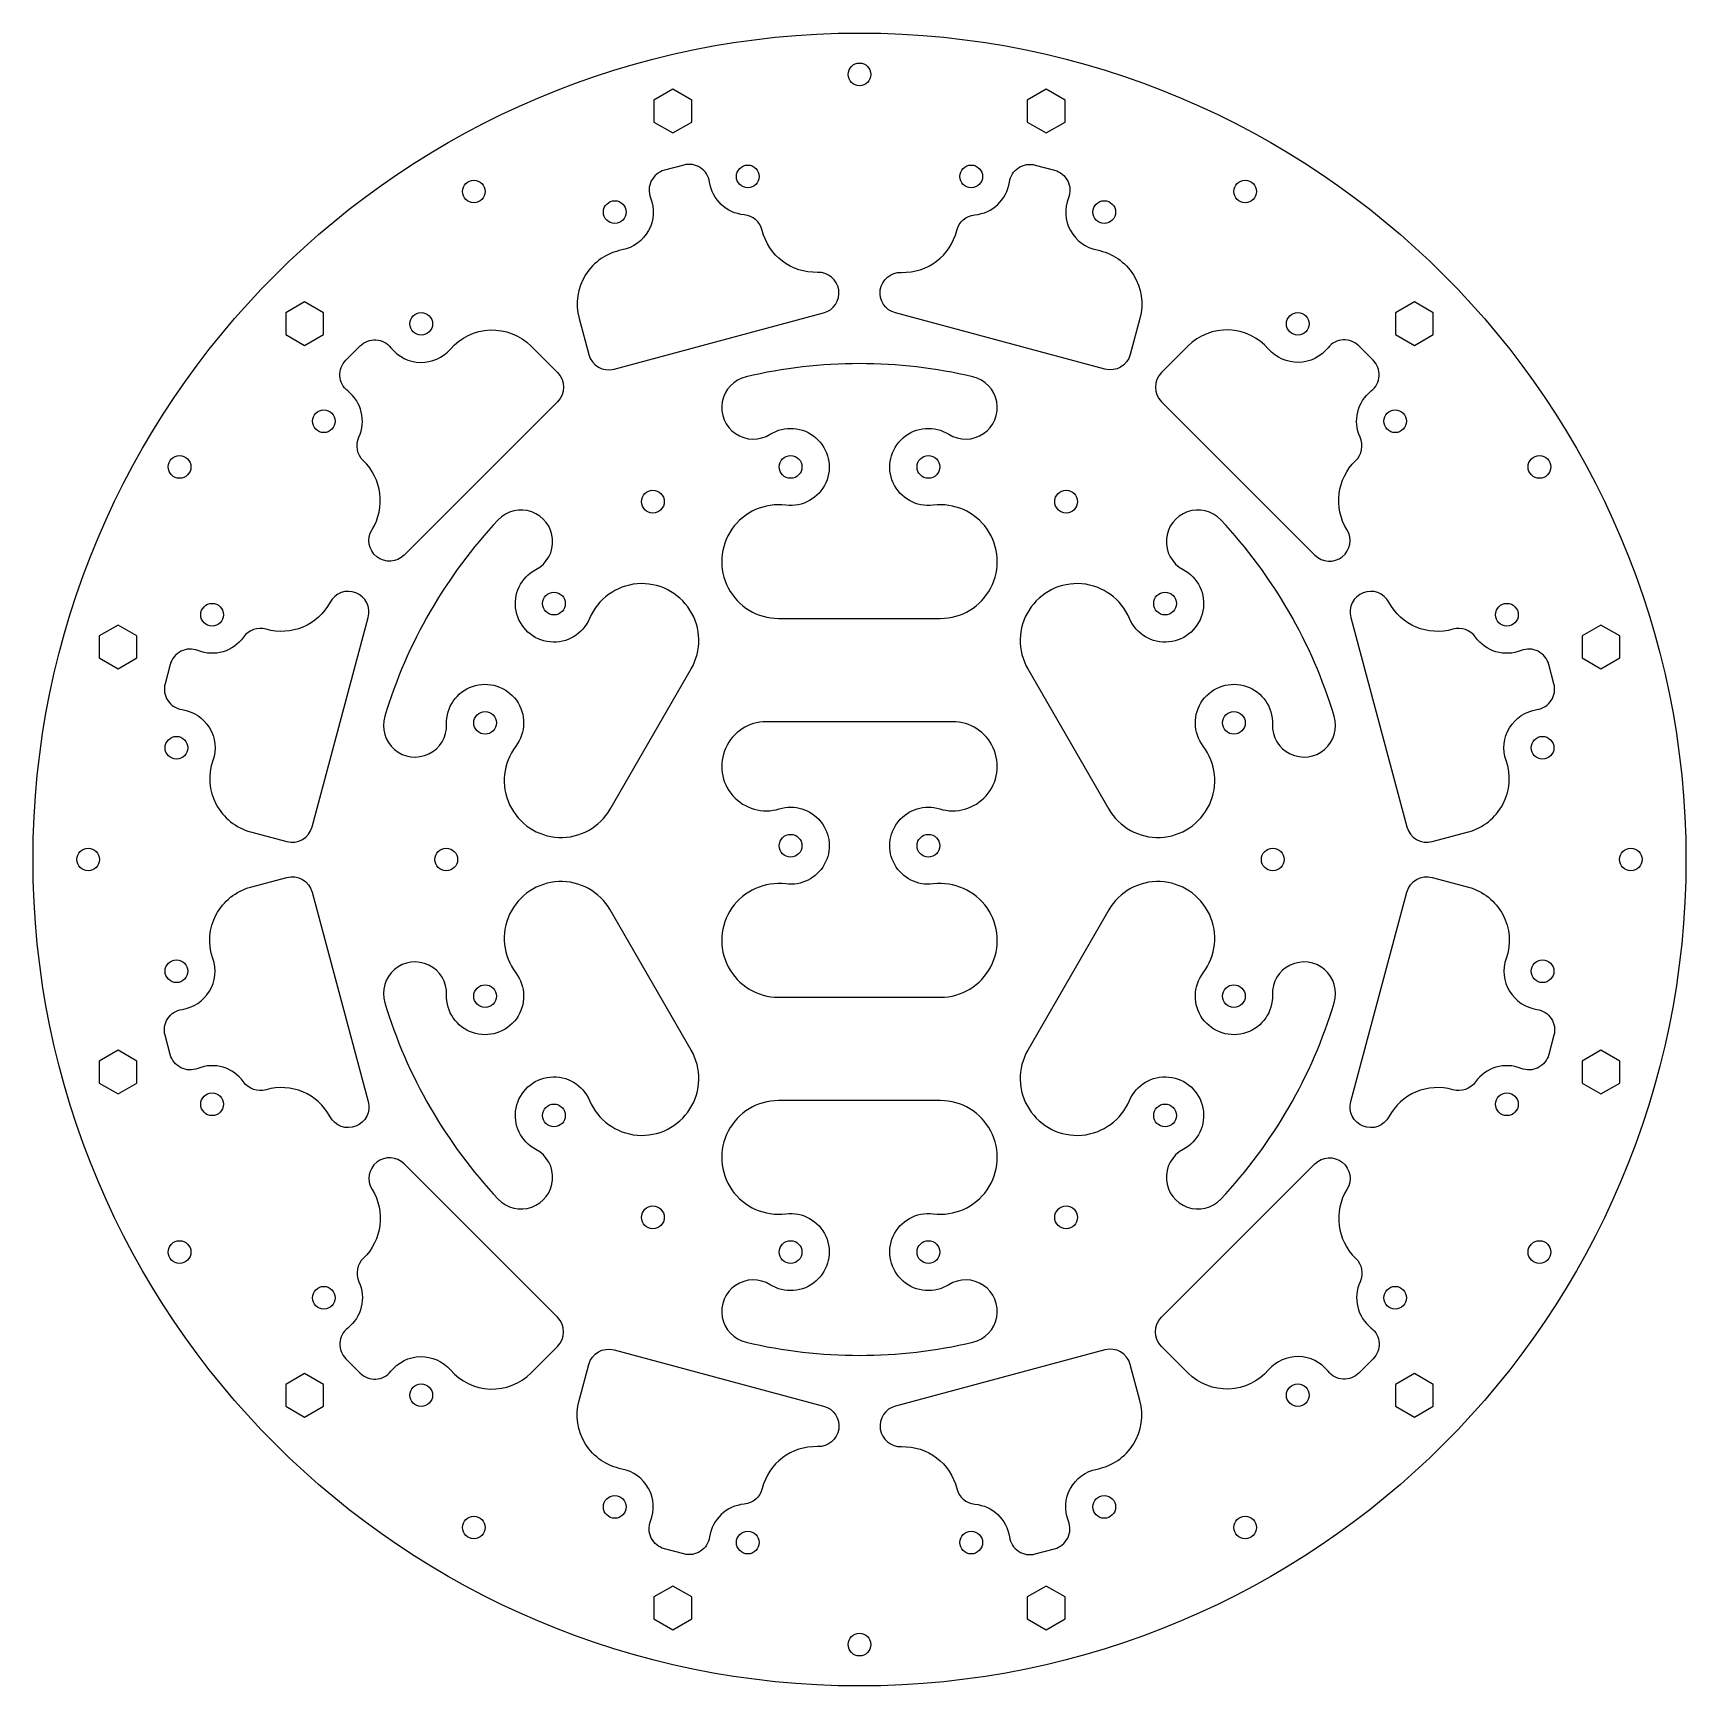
# Model space of a CAD drawing. Extents: x 238 to 873, y -413 to 222.
import ezdxf

# ---------------------------------------------------------------- set-up
doc = ezdxf.new("R2010")
doc.units = 0
doc.layers.get('0').update_dxf_attribs({"linetype": 'CONTINUOUS'})

msp = doc.modelspace()

# ---------------------------------------------------------------- linework, layer by layer
at = {"color": 7}
for p, q in [((483.935352, 200.027563), (476.65931, 195.825979)), ((491.211394, 195.825979), (483.935352, 200.027563)), ((627.314648, 200.027563), (620.038606, 195.825979)), ((634.59069, 195.825979), (627.314648, 200.027563)), ((476.65931, 195.825979), (476.65931, 187.422813)), ((491.211394, 187.422813), (491.211394, 195.825979)), ((620.038606, 195.825979), (620.038606, 187.422813)), ((634.59069, 187.422813), (634.59069, 195.825979)), ((476.65931, 187.422813), (483.935352, 183.223875)), ((483.935352, 183.223875), (491.211394, 187.422813)), ((620.038606, 187.422813), (627.314648, 183.223875)), ((627.314648, 183.223875), (634.59069, 187.422813)), ((488.13376, 170.883708), (480.679654, 168.886104)), ((623.11624, 170.883708), (630.570346, 168.886104)), ((342.460527, 118.345925), (335.184485, 114.145135)), ((349.736569, 114.145135), (342.460527, 118.345925)), ((768.789473, 118.345925), (761.513431, 114.145135)), ((776.065515, 114.145135), (768.789473, 118.345925)), ((335.184485, 114.145135), (335.184485, 105.743292)), ((349.736569, 105.743292), (349.736569, 114.145135)), ((447.875819, 111.987458), (451.599035, 98.0926)), ((461.320356, 92.479994), (541.824228, 114.050944)), ((649.929644, 92.479994), (569.425772, 114.050944)), ((663.374181, 111.987458), (659.650965, 98.0926)), ((761.513431, 114.145135), (761.513431, 105.743292)), ((776.065515, 105.743292), (776.065515, 114.145135)), ((335.184485, 105.743292), (342.460527, 101.542502)), ((342.460527, 101.542502), (349.736569, 105.743292)), ((761.513431, 105.743292), (768.789473, 101.542502)), ((768.789473, 101.542502), (776.065515, 105.743292)), ((358.324415, 95.937569), (363.781181, 101.394335)), ((429.458438, 101.354119), (439.630079, 91.182477)), ((681.791562, 101.354119), (671.619921, 91.182477)), ((752.925585, 95.937569), (747.468819, 101.394335)), ((512.067969, 89.547352), (512.067969, 89.547352)), ((599.182031, 89.547352), (599.182031, 89.547352)), ((439.630079, 79.957), (380.697052, 21.024238)), ((671.619921, 79.957), (730.552948, 21.024238)), ((521.291608, 67.45676), (521.291608, 67.45676)), ((527.300825, 40.207588), (527.300825, 40.207588)), ((583.949175, 40.207588), (583.949175, 40.207588)), ((416.796008, 34.542065), (416.796008, 34.542065)), ((694.453992, 34.542065), (694.453992, 34.542065)), ((431.315283, 15.508998), (431.315283, 15.508998)), ((679.934717, 15.508998), (679.934717, 15.508998)), ((270.771938, -5.824092), (263.495896, -10.024881)), ((278.047979, -10.024881), (270.771938, -5.824092)), ((345.325435, -83.383336), (366.896385, -2.879544)), ((451.909127, -3.31981), (451.909127, -3.31981)), ((524.550217, -3.302083), (524.550217, -3.302083)), ((524.550217, -3.302083), (586.699783, -3.302083)), ((586.699783, -3.302083), (586.699783, -3.302083)), ((659.340873, -3.31981), (659.340873, -3.31981)), ((744.353615, -2.879544), (765.924565, -83.383336)), ((840.478063, -5.824092), (833.202021, -10.024881)), ((847.754104, -10.024881), (840.478063, -5.824092)), ((263.495896, -10.024881), (263.495896, -18.42646)), ((278.047979, -18.42646), (278.047979, -10.024881)), ((833.202021, -10.024881), (833.202021, -18.42646)), ((847.754104, -18.42646), (847.754104, -10.024881)), ((263.495896, -18.42646), (270.771938, -22.62725)), ((270.771938, -22.62725), (278.047979, -18.42646)), ((833.202021, -18.42646), (840.478063, -22.62725)), ((840.478063, -22.62725), (847.754104, -18.42646)), ((290.832646, -20.960904), (288.835042, -28.41501)), ((459.890019, -76.515837), (490.964802, -22.692602)), ((490.964802, -22.692602), (490.964802, -22.692602)), ((620.285198, -22.692602), (620.285198, -22.692602)), ((620.285198, -22.692602), (651.359981, -76.515837)), ((822.414958, -28.41501), (820.417354, -20.960904)), ((373.238977, -40.900962), (373.238977, -40.900962)), ((396.981627, -43.958487), (396.981627, -43.958487)), ((591.436883, -42.989583), (519.813117, -42.989583)), ((519.813117, -42.989583), (519.813117, -42.989583)), ((591.436883, -42.989583), (591.436883, -42.989583)), ((738.011023, -40.900962), (738.011023, -40.900962)), ((687.665048, -52.378852), (687.665048, -52.378852)), ((459.890019, -76.515837), (459.890019, -76.515837)), ((524.825119, -76.448262), (524.825119, -76.448262)), ((651.359981, -76.515837), (651.359981, -76.515837)), ((321.709256, -85.27291), (335.60385, -88.995995)), ((775.64615, -88.995995), (789.540744, -85.27291)), ((321.709256, -106.53959), (335.60385, -102.816505)), ((527.300825, -105.313299), (527.300825, -105.313299)), ((583.949175, -105.313299), (583.949175, -105.313299)), ((775.64615, -102.816505), (789.540744, -106.53959)), ((345.325435, -108.429164), (366.896385, -188.932956)), ((744.353615, -188.932956), (765.924565, -108.429164)), ((490.964802, -169.119898), (459.890019, -115.296663)), ((459.890019, -115.296663), (459.890019, -115.296663)), ((651.359981, -115.296663), (620.285198, -169.119898)), ((651.359981, -115.296663), (651.359981, -115.296663)), ((423.584952, -139.433648), (423.584952, -139.433648)), ((687.665048, -139.433648), (687.665048, -139.433648)), ((373.238977, -150.911537), (373.238977, -150.911537)), ((396.981627, -147.854012), (396.981627, -147.854012)), ((524.550217, -148.822917), (524.550217, -148.822917)), ((524.550217, -148.822917), (586.699783, -148.822917)), ((586.699783, -148.822917), (586.699783, -148.822917)), ((714.268373, -147.854012), (714.268373, -147.854012)), ((738.011023, -150.911537), (738.011023, -150.911537)), ((290.832646, -170.851596), (288.835042, -163.39749)), ((822.414958, -163.39749), (820.417354, -170.851596)), ((270.771938, -169.18525), (263.495896, -173.38604)), ((278.047979, -173.38604), (270.771938, -169.18525)), ((490.964802, -169.119898), (490.964802, -169.119898)), ((620.285198, -169.119898), (620.285198, -169.119898)), ((840.478063, -169.18525), (833.202021, -173.38604)), ((847.754104, -173.38604), (840.478063, -169.18525)), ((263.495896, -173.38604), (263.495896, -181.787619)), ((278.047979, -181.787619), (278.047979, -173.38604)), ((833.202021, -173.38604), (833.202021, -181.787619)), ((847.754104, -181.787619), (847.754104, -173.38604)), ((263.495896, -181.787619), (270.771938, -185.988408)), ((270.771938, -185.988408), (278.047979, -181.787619)), ((833.202021, -181.787619), (840.478063, -185.988408)), ((840.478063, -185.988408), (847.754104, -181.787619)), ((586.699783, -188.510417), (524.550217, -188.510417)), ((524.550217, -188.510417), (524.550217, -188.510417)), ((586.699783, -188.510417), (586.699783, -188.510417)), ((659.340873, -188.49269), (659.340873, -188.49269)), ((431.315283, -207.321498), (431.315283, -207.321498)), ((439.630079, -271.7695), (380.697052, -212.836737)), ((671.619921, -271.7695), (730.552948, -212.836737)), ((416.796008, -226.354565), (416.796008, -226.354565)), ((694.453992, -226.354565), (694.453992, -226.354565)), ((527.300825, -232.020087), (527.300825, -232.020087)), ((583.949175, -232.020087), (583.949175, -232.020087)), ((589.958392, -259.26926), (589.958392, -259.26926)), ((429.458438, -293.166619), (439.630079, -282.994977)), ((461.320356, -284.292494), (541.824228, -305.863444)), ((512.067969, -281.359852), (512.067969, -281.359852)), ((649.929644, -284.292494), (569.425772, -305.863444)), ((599.182031, -281.359852), (599.182031, -281.359852)), ((681.791562, -293.166619), (671.619921, -282.994977)), ((358.324415, -287.750069), (363.781181, -293.206835)), ((447.875819, -303.799958), (451.599035, -289.9051)), ((663.374181, -303.799958), (659.650965, -289.9051)), ((752.925585, -287.750069), (747.468819, -293.206835)), ((342.460527, -293.355002), (335.184485, -297.555792)), ((335.184485, -297.555792), (335.184485, -305.957635)), ((349.736569, -297.555792), (342.460527, -293.355002)), ((349.736569, -305.957635), (349.736569, -297.555792)), ((768.789473, -293.355002), (761.513431, -297.555792)), ((761.513431, -297.555792), (761.513431, -305.957635)), ((776.065515, -297.555792), (768.789473, -293.355002)), ((776.065515, -305.957635), (776.065515, -297.555792)), ((335.184485, -305.957635), (342.460527, -310.158425)), ((342.460527, -310.158425), (349.736569, -305.957635)), ((761.513431, -305.957635), (768.789473, -310.158425)), ((768.789473, -310.158425), (776.065515, -305.957635)), ((488.13376, -362.696208), (480.679654, -360.698604)), ((623.11624, -362.696208), (630.570346, -360.698604)), ((483.935352, -375.036375), (476.65931, -379.235312)), ((476.65931, -379.235312), (476.65931, -387.638479)), ((491.211394, -379.235312), (483.935352, -375.036375)), ((491.211394, -387.638479), (491.211394, -379.235312)), ((627.314648, -375.036375), (620.038606, -379.235312)), ((620.038606, -379.235312), (620.038606, -387.638479)), ((634.59069, -379.235312), (627.314648, -375.036375)), ((634.59069, -387.638479), (634.59069, -379.235312)), ((476.65931, -387.638479), (483.935352, -391.840062)), ((483.935352, -391.840062), (491.211394, -387.638479)), ((620.038606, -387.638479), (627.314648, -391.840062)), ((627.314648, -391.840062), (634.59069, -387.638479))]:
    msp.add_line(p, q, dxfattribs=at)
for points in [[(238.125, -95.90625), (238.125, 79.444238), (380.274513, 221.59375), (555.625, 221.59375)], [(555.625, 221.59375), (730.975488, 221.59375), (873.125, 79.444238), (873.125, -95.90625)], [(551.259375, 205.71875), (551.259375, 208.129104), (553.213931, 210.084375), (555.625, 210.084375)], [(555.625, 210.084375), (558.036069, 210.084375), (559.990625, 208.129104), (559.990625, 205.71875)], [(555.625, 201.353125), (553.213931, 201.353125), (551.259375, 203.308396), (551.259375, 205.71875)], [(559.990625, 205.71875), (559.990625, 203.308396), (558.036069, 201.353125), (555.625, 201.353125)], [(494.550435, 169.846542), (492.657342, 171.092729), (490.322394, 171.468438), (488.13376, 170.883708)], [(616.699565, 169.846542), (618.592658, 171.092729), (620.927606, 171.468438), (623.11624, 170.883708)], [(480.679654, 168.886104), (478.490756, 168.299258), (476.657194, 166.805421), (475.6404, 164.7803)], [(498.041877, 164.364904), (497.714058, 166.606983), (496.443529, 168.601942), (494.550435, 169.846542)], [(508.337079, 166.509617), (508.337079, 168.9205), (510.291556, 170.875771), (512.702704, 170.875771)], [(512.702704, 162.143992), (510.291556, 162.143992), (508.337079, 164.098469), (508.337079, 166.509617)], [(512.702704, 170.875771), (515.113587, 170.875771), (517.068329, 168.9205), (517.068329, 166.509617)], [(517.068329, 166.509617), (517.068329, 164.098469), (515.113587, 162.143992), (512.702704, 162.143992)], [(594.181671, 166.509617), (594.181671, 168.9205), (596.136413, 170.875771), (598.547296, 170.875771)], [(598.547296, 162.143992), (596.136413, 162.143992), (594.181671, 164.098469), (594.181671, 166.509617)], [(598.547296, 170.875771), (600.958444, 170.875771), (602.912921, 168.9205), (602.912921, 166.509617)], [(602.912921, 166.509617), (602.912921, 164.098469), (600.958444, 162.143992), (598.547296, 162.143992)], [(613.208123, 164.364904), (613.535942, 166.606983), (614.806471, 168.601942), (616.699565, 169.846542)], [(630.570346, 168.886104), (632.759244, 168.299258), (634.592806, 166.805421), (635.6096, 164.7803)], [(403.092708, 160.725825), (403.092708, 163.136973), (405.047185, 165.09145), (407.458333, 165.09145)], [(407.458333, 156.3602), (405.047185, 156.3602), (403.092708, 158.314942), (403.092708, 160.725825)], [(407.458333, 165.09145), (409.869481, 165.09145), (411.823958, 163.136973), (411.823958, 160.725825)], [(411.823958, 160.725825), (411.823958, 158.314942), (409.869481, 156.3602), (407.458333, 156.3602)], [(475.6404, 164.7803), (474.623606, 162.755444), (474.520948, 160.39245), (475.357825, 158.286631)], [(511.305175, 151.758831), (504.5075, 152.402827), (499.03036, 157.608769), (498.041877, 164.364904)], [(599.944825, 151.758831), (606.7425, 152.402827), (612.21964, 157.608769), (613.208123, 164.364904)], [(635.6096, 164.7803), (636.626394, 162.755444), (636.729052, 160.39245), (635.892175, 158.286631)], [(699.426042, 160.725825), (699.426042, 163.136973), (701.380519, 165.09145), (703.791667, 165.09145)], [(703.791667, 156.3602), (701.380519, 156.3602), (699.426042, 158.314942), (699.426042, 160.725825)], [(703.791667, 165.09145), (706.202815, 165.09145), (708.157292, 163.136973), (708.157292, 160.725825)], [(708.157292, 160.725825), (708.157292, 158.314942), (706.202815, 156.3602), (703.791667, 156.3602)], [(457.223283, 152.813725), (457.223283, 155.224873), (459.178025, 157.17935), (461.588908, 157.17935)], [(461.588908, 148.4481), (459.178025, 148.4481), (457.223283, 150.402577), (457.223283, 152.813725)], [(461.588908, 157.17935), (464.000056, 157.17935), (465.954533, 155.224873), (465.954533, 152.813725)], [(465.954533, 152.813725), (465.954533, 150.402577), (464.000056, 148.4481), (461.588908, 148.4481)], [(475.357825, 158.286631), (476.990569, 154.17924), (476.704025, 149.557233), (474.576775, 145.682675)], [(635.892175, 158.286631), (634.259431, 154.17924), (634.545975, 149.557233), (636.673225, 145.682675)], [(645.295467, 152.813725), (645.295467, 155.224873), (647.249944, 157.17935), (649.661092, 157.17935)], [(649.661092, 148.4481), (647.249944, 148.4481), (645.295467, 150.402577), (645.295467, 152.813725)], [(649.661092, 157.17935), (652.071975, 157.17935), (654.026717, 155.224873), (654.026717, 152.813725)], [(654.026717, 152.813725), (654.026717, 150.402577), (652.071975, 148.4481), (649.661092, 148.4481)], [(518.26451, 145.75226), (517.458325, 149.030713), (514.666442, 151.440538), (511.305175, 151.758831)], [(592.98549, 145.75226), (593.791675, 149.030713), (596.583558, 151.440538), (599.944825, 151.758831)], [(474.576775, 145.682675), (472.44926, 141.808117), (468.70329, 139.085554), (464.361212, 138.258731)], [(539.510499, 129.651306), (529.513879, 129.324546), (520.652904, 136.039671), (518.26451, 145.75226)], [(571.739501, 129.651306), (581.736121, 129.324546), (590.597096, 136.039671), (592.98549, 145.75226)], [(636.673225, 145.682675), (638.80074, 141.808117), (642.54671, 139.085554), (646.888787, 138.258731)], [(464.361213, 138.258731), (458.58086, 137.1578), (453.519646, 133.70049), (450.392271, 128.716269)], [(646.888788, 138.258731), (652.66914, 137.1578), (657.730354, 133.70049), (660.857729, 128.716269)], [(450.392271, 128.716269), (447.264631, 123.732313), (446.352877, 117.670973), (447.875819, 111.987458)], [(547.621486, 122.882471), (547.029825, 126.871594), (543.541056, 129.783069), (539.510499, 129.651306)], [(563.628514, 122.882471), (564.220175, 126.871594), (567.708944, 129.783069), (571.739501, 129.651306)], [(660.857729, 128.716269), (663.985369, 123.732313), (664.897123, 117.670973), (663.374181, 111.987458)], [(541.824228, 114.050944), (545.719556, 115.094725), (548.213121, 118.893348), (547.621486, 122.882471)], [(569.425772, 114.050944), (565.530444, 115.094725), (563.036879, 118.893348), (563.628514, 122.882471)], [(382.8796, 109.891165), (382.8796, 112.302313), (384.834077, 114.25679), (387.245225, 114.25679)], [(387.245225, 105.52554), (384.834077, 105.52554), (382.8796, 107.480281), (382.8796, 109.891165)], [(387.245225, 114.25679), (389.656373, 114.25679), (391.61085, 112.302313), (391.61085, 109.891165)], [(391.61085, 109.891165), (391.61085, 107.480281), (389.656373, 105.52554), (387.245225, 105.52554)], [(719.63915, 109.891165), (719.63915, 112.302313), (721.593627, 114.25679), (724.004775, 114.25679)], [(724.004775, 105.52554), (721.593627, 105.52554), (719.63915, 107.480281), (719.63915, 109.891165)], [(724.004775, 114.25679), (726.415923, 114.25679), (728.3704, 112.302313), (728.3704, 109.891165)], [(728.3704, 109.891165), (728.3704, 107.480281), (726.415923, 105.52554), (724.004775, 105.52554)], [(363.781181, 101.394335), (365.383498, 102.996652), (367.594092, 103.837763), (369.856015, 103.705735)], [(369.856015, 103.705735), (372.118202, 103.573708), (374.216083, 102.481244), (375.621021, 100.703773)], [(398.464088, 100.212971), (402.30769, 104.668554), (407.832454, 107.322854), (413.712554, 107.539283)], [(413.712554, 107.539283), (419.592654, 107.755713), (425.2976, 105.514692), (429.458438, 101.354119)], [(697.537446, 107.539283), (691.657346, 107.755713), (685.9524, 105.514692), (681.791562, 101.354119)], [(712.785912, 100.212971), (708.94231, 104.668554), (703.417546, 107.322854), (697.537446, 107.539283)], [(741.393985, 103.705735), (739.131798, 103.573708), (737.033917, 102.481244), (735.628979, 100.703773)], [(747.468819, 101.394335), (745.866502, 102.996652), (743.655908, 103.837763), (741.393985, 103.705735)], [(356.013015, 89.862735), (355.880988, 92.124658), (356.722098, 94.335252), (358.324415, 95.937569)], [(375.621021, 100.703773), (378.36184, 97.235879), (382.50786, 95.172923), (386.926931, 95.077938)], [(386.926931, 95.077938), (391.346267, 94.983217), (395.576954, 96.866256), (398.464088, 100.212971)], [(451.599035, 98.0926), (452.733569, 93.858208), (457.085965, 91.34546), (461.320356, 92.479994)], [(599.182031, 89.547352), (570.533821, 96.275971), (540.716179, 96.275971), (512.067969, 89.547352)], [(659.650965, 98.0926), (658.516431, 93.858208), (654.164035, 91.34546), (649.929644, 92.479994)], [(724.323069, 95.077938), (719.903733, 94.983217), (715.673046, 96.866256), (712.785912, 100.212971)], [(735.628979, 100.703773), (732.88816, 97.235879), (728.74214, 95.172923), (724.323069, 95.077938)], [(755.236985, 89.862735), (755.369012, 92.124658), (754.527902, 94.335252), (752.925585, 95.937569)], [(359.014977, 84.097729), (357.237506, 85.502667), (356.145042, 87.600548), (356.013015, 89.862735)], [(439.630079, 91.182477), (442.729938, 88.082619), (442.729938, 83.056858), (439.630079, 79.957)], [(512.067969, 89.547352), (507.380346, 88.446421), (503.787304, 84.677696), (502.911004, 79.943242)], [(608.338996, 79.943242), (607.462696, 84.677696), (603.869654, 88.446421), (599.182031, 89.547352)], [(671.619921, 91.182477), (668.520062, 88.082619), (668.520062, 83.056858), (671.619921, 79.957)], [(752.235023, 84.097729), (754.012494, 85.502667), (755.104958, 87.600548), (755.236985, 89.862735)], [(363.300698, 66.308469), (366.141794, 72.517181), (364.371996, 79.863602), (359.014977, 84.097729)], [(747.949302, 66.308469), (745.108206, 72.517181), (746.878004, 79.863602), (752.235023, 84.097729)], [(345.46196, 72.473525), (345.46196, 74.884673), (347.416437, 76.83915), (349.827585, 76.83915)], [(349.827585, 76.83915), (352.238469, 76.83915), (354.19321, 74.884673), (354.19321, 72.473525)], [(502.911004, 79.943242), (502.034704, 75.208523), (504.040775, 70.40369), (508.023813, 67.697796)], [(603.226188, 67.697796), (607.209225, 70.40369), (609.215296, 75.208523), (608.338996, 79.943242)], [(757.05679, 72.473525), (757.05679, 74.884673), (759.011531, 76.83915), (761.422415, 76.83915)], [(761.422415, 76.83915), (763.833562, 76.83915), (765.78804, 74.884673), (765.78804, 72.473525)], [(349.827585, 68.1079), (347.416437, 68.1079), (345.46196, 70.062377), (345.46196, 72.473525)], [(354.19321, 72.473525), (354.19321, 70.062377), (352.238469, 68.1079), (349.827585, 68.1079)], [(521.291608, 67.45676), (526.818754, 70.924919), (533.964383, 70.369029), (538.88857, 66.087277)], [(572.36143, 66.087277), (577.285617, 70.369029), (584.431246, 70.924919), (589.958392, 67.45676)], [(761.422415, 68.1079), (759.011531, 68.1079), (757.05679, 70.062377), (757.05679, 72.473525)], [(765.78804, 72.473525), (765.78804, 70.062377), (763.833562, 68.1079), (761.422415, 68.1079)], [(365.022871, 57.27824), (362.586588, 59.615569), (361.89576, 63.238244), (363.300698, 66.308469)], [(508.023813, 67.697796), (512.00685, 64.992167), (517.212792, 64.897446), (521.291608, 67.45676)], [(538.88857, 66.087277), (543.812783, 61.80579), (545.356283, 54.806767), (542.689627, 48.85126)], [(568.560373, 48.85126), (565.893717, 54.806767), (567.437217, 61.80579), (572.36143, 66.087277)], [(589.958392, 67.45676), (594.037208, 64.897446), (599.24315, 64.992167), (603.226188, 67.697796)], [(746.227129, 57.27824), (748.663412, 59.615569), (749.35424, 63.238244), (747.949302, 66.308469)], [(290.044188, 54.90625), (290.044188, 57.317398), (291.998929, 59.271875), (294.410077, 59.271875)], [(294.410077, 59.271875), (296.821225, 59.271875), (298.775702, 57.317398), (298.775702, 54.90625)], [(368.343656, 30.828108), (373.625004, 39.322027), (372.240175, 50.3533), (365.022871, 57.27824)], [(524.801042, 54.90625), (524.801042, 57.317398), (526.755519, 59.271875), (529.166667, 59.271875)], [(529.166667, 59.271875), (531.577735, 59.271875), (533.532292, 57.317398), (533.532292, 54.90625)], [(577.717708, 54.90625), (577.717708, 57.317398), (579.672265, 59.271875), (582.083333, 59.271875)], [(582.083333, 59.271875), (584.494481, 59.271875), (586.448958, 57.317398), (586.448958, 54.90625)], [(742.906344, 30.828108), (737.624996, 39.322027), (739.009825, 50.3533), (746.227129, 57.27824)], [(812.474298, 54.90625), (812.474298, 57.317398), (814.428775, 59.271875), (816.839923, 59.271875)], [(816.839923, 59.271875), (819.251071, 59.271875), (821.205812, 57.317398), (821.205812, 54.90625)], [(294.410077, 50.540625), (291.998929, 50.540625), (290.044188, 52.495102), (290.044188, 54.90625)], [(298.775702, 54.90625), (298.775702, 52.495102), (296.821225, 50.540625), (294.410077, 50.540625)], [(529.166667, 50.540625), (526.755519, 50.540625), (524.801042, 52.495102), (524.801042, 54.90625)], [(533.532292, 54.90625), (533.532292, 52.495102), (531.577735, 50.540625), (529.166667, 50.540625)], [(582.083333, 50.540625), (579.672265, 50.540625), (577.717708, 52.495102), (577.717708, 54.90625)], [(586.448958, 54.90625), (586.448958, 52.495102), (584.494481, 50.540625), (582.083333, 50.540625)], [(816.839923, 50.540625), (814.428775, 50.540625), (812.474298, 52.495102), (812.474298, 54.90625)], [(821.205812, 54.90625), (821.205812, 52.495102), (819.251071, 50.540625), (816.839923, 50.540625)], [(471.884375, 41.575219), (471.884375, 43.986367), (473.838852, 45.940844), (476.25, 45.940844)], [(476.25, 45.940844), (478.661148, 45.940844), (480.615625, 43.986367), (480.615625, 41.575219)], [(542.689627, 48.85126), (540.022997, 42.895754), (533.774094, 39.385792), (527.300825, 40.207588)], [(583.949175, 40.207588), (577.475906, 39.385792), (571.227003, 42.895754), (568.560373, 48.85126)], [(630.634375, 41.575219), (630.634375, 43.986367), (632.588852, 45.940844), (635, 45.940844)], [(635, 45.940844), (637.411148, 45.940844), (639.365625, 43.986367), (639.365625, 41.575219)], [(429.692065, 37.670233), (425.153402, 39.278635), (420.093246, 38.051233), (416.796008, 34.542065)], [(476.25, 37.209594), (473.838852, 37.209594), (471.884375, 39.164335), (471.884375, 41.575219)], [(480.615625, 41.575219), (480.615625, 39.164335), (478.661148, 37.209594), (476.25, 37.209594)], [(527.300825, 40.207588), (519.232885, 41.23179), (511.2639, 37.68849), (506.619669, 31.012258)], [(604.630331, 31.012258), (599.9861, 37.68849), (592.017115, 41.23179), (583.949175, 40.207588)], [(635, 37.209594), (632.588852, 37.209594), (630.634375, 39.164335), (630.634375, 41.575219)], [(639.365625, 41.575219), (639.365625, 39.164335), (637.411148, 37.209594), (635, 37.209594)], [(694.453992, 34.542065), (691.156754, 38.051233), (686.096598, 39.278635), (681.557935, 37.670233)], [(416.796008, 34.542065), (396.644813, 13.096263), (381.736071, -12.726542), (373.238977, -40.900962)], [(437.74016, 27.119708), (437.388529, 31.921896), (434.230462, 36.061831), (429.692065, 37.670233)], [(681.557935, 37.670233), (677.019538, 36.061831), (673.861471, 31.921896), (673.50984, 27.119708)], [(738.011023, -40.900962), (729.513929, -12.726542), (714.605187, 13.096263), (694.453992, 34.542065)], [(370.150231, 20.4194), (366.991371, 22.926327), (366.21429, 27.403342), (368.343656, 30.828108)], [(431.315283, 15.508998), (435.570842, 17.761396), (438.092056, 22.317256), (437.74016, 27.119708)], [(506.619669, 31.012258), (501.975702, 24.336027), (501.425369, 15.632294), (505.191713, 8.424515)], [(606.058288, 8.424515), (609.824631, 15.632294), (609.274298, 24.336027), (604.630331, 31.012258)], [(673.50984, 27.119708), (673.157944, 22.317256), (675.679158, 17.761396), (679.934717, 15.508998)], [(741.099769, 20.4194), (744.258629, 22.926327), (745.03571, 27.403342), (742.906344, 30.828108)], [(380.697052, 21.024238), (377.845638, 18.172558), (373.309092, 17.912473), (370.150231, 20.4194)], [(730.552948, 21.024238), (733.404362, 18.172558), (737.940908, 17.912473), (741.099769, 20.4194)], [(423.702692, -0.415215), (422.456769, 5.990083), (425.547896, 12.456235), (431.315283, 15.508998)], [(679.934717, 15.508998), (685.702104, 12.456235), (688.793231, 5.990083), (687.547308, -0.415215)], [(362.146585, 6.556821), (358.396117, 8.039017), (354.13024, 6.473477), (352.229208, 2.916948)], [(366.896385, -2.879544), (367.940167, 1.015917), (365.897054, 5.074625), (362.146585, 6.556821)], [(433.881213, 2.41371), (433.881213, 4.824594), (435.83569, 6.779335), (438.246838, 6.779335)], [(438.246838, 6.779335), (440.657721, 6.779335), (442.612462, 4.824594), (442.612462, 2.41371)], [(470.213002, 9.9927), (462.109079, 9.309017), (455.056081, 4.179275), (451.909127, -3.31981)], [(490.488552, -0.064377), (486.129542, 6.801296), (478.316925, 10.676648), (470.213002, 9.9927)], [(505.191713, 8.424515), (508.958321, 1.216471), (516.417454, -3.302083), (524.550217, -3.302083)], [(586.699783, -3.302083), (594.832546, -3.302083), (602.291679, 1.216471), (606.058288, 8.424515)], [(641.036998, 9.9927), (632.933075, 10.676648), (625.120458, 6.801296), (620.761448, -0.064377)], [(659.340873, -3.31981), (656.193919, 4.179275), (649.140921, 9.309017), (641.036998, 9.9927)], [(668.637538, 2.41371), (668.637538, 4.824594), (670.592279, 6.779335), (673.003163, 6.779335)], [(673.003163, 6.779335), (675.41431, 6.779335), (677.368788, 4.824594), (677.368788, 2.41371)], [(749.103415, 6.556821), (745.352946, 5.074625), (743.309833, 1.015917), (744.353615, -2.879544)], [(759.020792, 2.916948), (757.11976, 6.473477), (752.853883, 8.039017), (749.103415, 6.556821)], [(302.5394, -1.870158), (302.5394, 0.540725), (304.493877, 2.495467), (306.905025, 2.495467)], [(306.905025, 2.495467), (309.316173, 2.495467), (311.27065, 0.540725), (311.27065, -1.870158)], [(352.229208, 2.916948), (347.514069, -5.903731), (337.268079, -10.220144), (327.662381, -7.432229)], [(438.246838, -1.951915), (435.83569, -1.951915), (433.881213, 0.002563), (433.881213, 2.41371)], [(442.612462, 2.41371), (442.612462, 0.002563), (440.657721, -1.951915), (438.246838, -1.951915)], [(673.003163, -1.951915), (670.592279, -1.951915), (668.637538, 0.002563), (668.637538, 2.41371)], [(677.368788, 2.41371), (677.368788, 0.002563), (675.41431, -1.951915), (673.003163, -1.951915)], [(783.587619, -7.432229), (773.981921, -10.220144), (763.735931, -5.903731), (759.020792, 2.916948)], [(799.97935, -1.870158), (799.97935, 0.540725), (801.933827, 2.495467), (804.344975, 2.495467)], [(804.344975, 2.495467), (806.756123, 2.495467), (808.7106, 0.540725), (808.7106, -1.870158)], [(306.905025, -6.235783), (304.493877, -6.235783), (302.5394, -4.281306), (302.5394, -1.870158)], [(311.27065, -1.870158), (311.27065, -4.281306), (309.316173, -6.235783), (306.905025, -6.235783)], [(436.728923, -12.325169), (430.2379, -11.656831), (424.94835, -6.820512), (423.702692, -0.415215)], [(451.909127, -3.31981), (449.384208, -9.3367), (443.219946, -12.993506), (436.728923, -12.325169)], [(490.964802, -22.692602), (495.031183, -15.649394), (494.847827, -6.930315), (490.488552, -0.064377)], [(620.761448, -0.064377), (616.402173, -6.930315), (616.218817, -15.649394), (620.285198, -22.692602)], [(674.521077, -12.325169), (668.030054, -12.993506), (661.865792, -9.3367), (659.340873, -3.31981)], [(687.547308, -0.415215), (686.30165, -6.820512), (681.0121, -11.656831), (674.521077, -12.325169)], [(804.344975, -6.235783), (801.933827, -6.235783), (799.97935, -4.281306), (799.97935, -1.870158)], [(808.7106, -1.870158), (808.7106, -4.281306), (806.756123, -6.235783), (804.344975, -6.235783)], [(318.980873, -10.455623), (315.024294, -16.020604), (307.777092, -18.161083), (301.432119, -15.639075)], [(327.662381, -7.432229), (324.419913, -6.491106), (320.937202, -7.703956), (318.980873, -10.455623)], [(792.269127, -10.455623), (790.312798, -7.703956), (786.830087, -6.491106), (783.587619, -7.432229)], [(809.817881, -15.639075), (803.472908, -18.161083), (796.225706, -16.020604), (792.269127, -10.455623)], [(294.93845, -15.92165), (292.913329, -16.938444), (291.419492, -18.772006), (290.832646, -20.960904)], [(301.432119, -15.639075), (299.3263, -14.802198), (296.963306, -14.904856), (294.93845, -15.92165)], [(816.31155, -15.92165), (814.286694, -14.904856), (811.9237, -14.802198), (809.817881, -15.639075)], [(820.417354, -20.960904), (819.830508, -18.772006), (818.336671, -16.938444), (816.31155, -15.92165)], [(288.835042, -28.41501), (288.250313, -30.603644), (288.626021, -32.938592), (289.872208, -34.831685)], [(396.981627, -43.958487), (396.741915, -37.437567), (400.796125, -31.527304), (406.966208, -29.403494)], [(406.966208, -29.403494), (413.136292, -27.279948), (419.969156, -29.442652), (423.793708, -34.729821)], [(687.456292, -34.729821), (691.280844, -29.442652), (698.113708, -27.279948), (704.283792, -29.403494)], [(704.283792, -29.403494), (710.453875, -31.527304), (714.508085, -37.437567), (714.268373, -43.958487)], [(821.377792, -34.831685), (822.623979, -32.938592), (822.999687, -30.603644), (822.414958, -28.41501)], [(289.872208, -34.831685), (291.116808, -36.724779), (293.111767, -37.995308), (295.353846, -38.323127)], [(423.793708, -34.729821), (427.617996, -40.01699), (427.533329, -47.183758), (423.584952, -52.378852)], [(687.665048, -52.378852), (683.716671, -47.183758), (683.632004, -40.01699), (687.456292, -34.729821)], [(815.896154, -38.323127), (818.138233, -37.995308), (820.133192, -36.724779), (821.377792, -34.831685)], [(295.353846, -38.323127), (299.727408, -38.96289), (303.58715, -41.52194), (305.878706, -45.301777)], [(373.238977, -40.900962), (371.848592, -45.511062), (373.315706, -50.506925), (376.978069, -53.633242)], [(390.139238, -55.327898), (394.473906, -53.231604), (397.158898, -48.7702), (396.981627, -43.958487)], [(407.422879, -43.41371), (407.422879, -41.002562), (409.377356, -39.048085), (411.788504, -39.048085)], [(411.788504, -47.779335), (409.377356, -47.779335), (407.422879, -45.824594), (407.422879, -43.41371)], [(411.788504, -39.048085), (414.199388, -39.048085), (416.154129, -41.002562), (416.154129, -43.41371)], [(416.154129, -43.41371), (416.154129, -45.824594), (414.199388, -47.779335), (411.788504, -47.779335)], [(519.813117, -42.989583), (513.092171, -42.989583), (506.994054, -46.925525), (504.226248, -53.049835)], [(607.023752, -53.049835), (604.255946, -46.925525), (598.157829, -42.989583), (591.436883, -42.989583)], [(695.095871, -43.41371), (695.095871, -41.002562), (697.050612, -39.048085), (699.461496, -39.048085)], [(699.461496, -47.779335), (697.050612, -47.779335), (695.095871, -45.824594), (695.095871, -43.41371)], [(699.461496, -39.048085), (701.872644, -39.048085), (703.827121, -41.002562), (703.827121, -43.41371)], [(703.827121, -43.41371), (703.827121, -45.824594), (701.872644, -47.779335), (699.461496, -47.779335)], [(714.268373, -43.958487), (714.091102, -48.7702), (716.776094, -53.231604), (721.110763, -55.327898)], [(734.271931, -53.633242), (737.934294, -50.506925), (739.401408, -45.511062), (738.011023, -40.900962)], [(805.371294, -45.301777), (807.66285, -41.52194), (811.522592, -38.96289), (815.896154, -38.323127)], [(288.842979, -52.983954), (288.842979, -50.572806), (290.79825, -48.618329), (293.209133, -48.618329)], [(293.209133, -48.618329), (295.620281, -48.618329), (297.574758, -50.572806), (297.574758, -52.983954)], [(305.878706, -45.301777), (308.170527, -49.08135), (308.655244, -53.686687), (307.2003, -57.860754)], [(804.0497, -57.860754), (802.594756, -53.686687), (803.079473, -49.08135), (805.371294, -45.301777)], [(813.675242, -52.983954), (813.675242, -50.572806), (815.629719, -48.618329), (818.040867, -48.618329)], [(818.040867, -48.618329), (820.45175, -48.618329), (822.407021, -50.572806), (822.407021, -52.983954)], [(293.209133, -57.349579), (290.79825, -57.349579), (288.842979, -55.394837), (288.842979, -52.983954)], [(297.574758, -52.983954), (297.574758, -55.394837), (295.620281, -57.349579), (293.209133, -57.349579)], [(376.978069, -53.633242), (380.640167, -56.759558), (385.804304, -57.424456), (390.139238, -55.327898)], [(423.584952, -52.378852), (418.663967, -58.853735), (417.747979, -67.526512), (421.207671, -74.886718)], [(504.226248, -53.049835), (501.458442, -59.17441), (502.533444, -66.352292), (506.974475, -71.396758)], [(604.275525, -71.396758), (608.716556, -66.352292), (609.791558, -59.17441), (607.023752, -53.049835)], [(690.042329, -74.886718), (693.502021, -67.526512), (692.586033, -58.853735), (687.665048, -52.378852)], [(721.110763, -55.327898), (725.445696, -57.424456), (730.609833, -56.759558), (734.271931, -53.633242)], [(818.040867, -57.349579), (815.629719, -57.349579), (813.675242, -55.394837), (813.675242, -52.983954)], [(822.407021, -52.983954), (822.407021, -55.394837), (820.45175, -57.349579), (818.040867, -57.349579)], [(307.2003, -57.860754), (305.26355, -63.417004), (305.7271, -69.528641), (308.479825, -74.729265)], [(802.770175, -74.729265), (805.5229, -69.528641), (805.98645, -63.417004), (804.0497, -57.860754)], [(308.479825, -74.729265), (311.232285, -79.929862), (316.025477, -83.749969), (321.709256, -85.27291)], [(421.207671, -74.886718), (424.667363, -82.246791), (431.92991, -87.075146), (440.055529, -87.417358)], [(506.974475, -71.396758), (511.415506, -76.441304), (518.399183, -78.417609), (524.825119, -76.448262)], [(524.825119, -76.448262), (530.60809, -74.675951), (536.887764, -76.596667), (540.689906, -81.300694)], [(570.560094, -81.300694), (574.362236, -76.596667), (580.64191, -74.675951), (586.424881, -76.448262)], [(586.424881, -76.448262), (592.850817, -78.417609), (599.834494, -76.441383), (604.275525, -71.396758)], [(671.194471, -87.417358), (679.32009, -87.075146), (686.582637, -82.246791), (690.042329, -74.886718)], [(789.540744, -85.27291), (795.224523, -83.749969), (800.017715, -79.929862), (802.770175, -74.729265)], [(440.055529, -87.417358), (448.180883, -87.75957), (455.823638, -83.55894), (459.890019, -76.515837)], [(540.689906, -81.300694), (544.492021, -86.004695), (545.053176, -92.54755), (542.10757, -97.8303)], [(569.14243, -97.8303), (566.196824, -92.54755), (566.757979, -86.004695), (570.560094, -81.300694)], [(651.359981, -76.515837), (655.426362, -83.55894), (663.069117, -87.75957), (671.194471, -87.417358)], [(335.60385, -88.995995), (339.838242, -90.130581), (344.190902, -87.617727), (345.325435, -83.383336)], [(524.801042, -90.614583), (524.801042, -88.203515), (526.755519, -86.248958), (529.166667, -86.248958)], [(529.166667, -86.248958), (531.577735, -86.248958), (533.532292, -88.203515), (533.532292, -90.614583)], [(577.717708, -90.614583), (577.717708, -88.203515), (579.672265, -86.248958), (582.083333, -86.248958)], [(582.083333, -86.248958), (584.494481, -86.248958), (586.448958, -88.203515), (586.448958, -90.614583)], [(765.924565, -83.383336), (767.059098, -87.617727), (771.411758, -90.130581), (775.64615, -88.995995)], [(254.926042, -95.90625), (254.926042, -93.495181), (256.881312, -91.540625), (259.291667, -91.540625)], [(259.291667, -91.540625), (261.702021, -91.540625), (263.657292, -93.495181), (263.657292, -95.90625)], [(392.509375, -95.90625), (392.509375, -93.495181), (394.463852, -91.540625), (396.875, -91.540625)], [(396.875, -91.540625), (399.286148, -91.540625), (401.240625, -93.495181), (401.240625, -95.90625)], [(529.166667, -94.980208), (526.755519, -94.980208), (524.801042, -93.025652), (524.801042, -90.614583)], [(533.532292, -90.614583), (533.532292, -93.025652), (531.577735, -94.980208), (529.166667, -94.980208)], [(582.083333, -94.980208), (579.672265, -94.980208), (577.717708, -93.025652), (577.717708, -90.614583)], [(586.448958, -90.614583), (586.448958, -93.025652), (584.494481, -94.980208), (582.083333, -94.980208)], [(710.009375, -95.90625), (710.009375, -93.495181), (711.963852, -91.540625), (714.375, -91.540625)], [(714.375, -91.540625), (716.786148, -91.540625), (718.740625, -93.495181), (718.740625, -95.90625)], [(847.592708, -95.90625), (847.592708, -93.495181), (849.547979, -91.540625), (851.958333, -91.540625)], [(851.958333, -91.540625), (854.368688, -91.540625), (856.323958, -93.495181), (856.323958, -95.90625)], [(555.625, -413.40625), (380.274513, -413.40625), (238.125, -271.256737), (238.125, -95.90625)], [(259.291667, -100.271875), (256.881312, -100.271875), (254.926042, -98.317319), (254.926042, -95.90625)], [(263.657292, -95.90625), (263.657292, -98.317319), (261.702021, -100.271875), (259.291667, -100.271875)], [(396.875, -100.271875), (394.463852, -100.271875), (392.509375, -98.317319), (392.509375, -95.90625)], [(401.240625, -95.90625), (401.240625, -98.317319), (399.286148, -100.271875), (396.875, -100.271875)], [(542.10757, -97.8303), (539.161964, -103.11305), (533.301046, -106.075008), (527.300825, -105.313299)], [(873.125, -95.90625), (873.125, -271.256737), (730.975488, -413.40625), (555.625, -413.40625)], [(583.949175, -105.313299), (577.948954, -106.075008), (572.088036, -103.11305), (569.14243, -97.8303)], [(714.375, -100.271875), (711.963852, -100.271875), (710.009375, -98.317319), (710.009375, -95.90625)], [(718.740625, -95.90625), (718.740625, -98.317319), (716.786148, -100.271875), (714.375, -100.271875)], [(851.958333, -100.271875), (849.547979, -100.271875), (847.592708, -98.317319), (847.592708, -95.90625)], [(856.323958, -95.90625), (856.323958, -98.317319), (854.368688, -100.271875), (851.958333, -100.271875)], [(308.479825, -117.083235), (311.232285, -111.882638), (316.025477, -108.062531), (321.709256, -106.53959)], [(335.60385, -102.816505), (339.838242, -101.681919), (344.190902, -104.194773), (345.325435, -108.429164)], [(440.055529, -104.395142), (431.92991, -104.737354), (424.667362, -109.565709), (421.207671, -116.925782)], [(459.890019, -115.296663), (455.823638, -108.25356), (448.180883, -104.05293), (440.055529, -104.395142)], [(527.300825, -105.313299), (519.232885, -104.289097), (511.2639, -107.832238), (506.619669, -114.508522)], [(604.630331, -114.508522), (599.9861, -107.832238), (592.017115, -104.289097), (583.949175, -105.313299)], [(671.194471, -104.395142), (663.069117, -104.05293), (655.426363, -108.25356), (651.359981, -115.296663)], [(690.042329, -116.925782), (686.582638, -109.565709), (679.32009, -104.737354), (671.194471, -104.395142)], [(765.924565, -108.429164), (767.059098, -104.194773), (771.411758, -101.681919), (775.64615, -102.816505)], [(789.540744, -106.53959), (795.224523, -108.062531), (800.017715, -111.882638), (802.770175, -117.083235)], [(307.2003, -133.951746), (305.26355, -128.395496), (305.7271, -122.283859), (308.479825, -117.083235)], [(421.207671, -116.925782), (417.747979, -124.285987), (418.663967, -132.958765), (423.584952, -139.433648)], [(506.619669, -114.508522), (501.975702, -121.184806), (501.425369, -129.88854), (505.191713, -137.096319)], [(606.058288, -137.096319), (609.824631, -129.88854), (609.274298, -121.184806), (604.630331, -114.508522)], [(687.665048, -139.433648), (692.586033, -132.958765), (693.502021, -124.285987), (690.042329, -116.925782)], [(802.770175, -117.083235), (805.5229, -122.283859), (805.98645, -128.395496), (804.0497, -133.951746)], [(288.842979, -138.828546), (288.842979, -136.417662), (290.79825, -134.462921), (293.209133, -134.462921)], [(293.209133, -143.194171), (290.79825, -143.194171), (288.842979, -141.239694), (288.842979, -138.828546)], [(293.209133, -134.462921), (295.620281, -134.462921), (297.574758, -136.417662), (297.574758, -138.828546)], [(297.574758, -138.828546), (297.574758, -141.239694), (295.620281, -143.194171), (293.209133, -143.194171)], [(305.878706, -146.510723), (308.170527, -142.73115), (308.655244, -138.125812), (307.2003, -133.951746)], [(376.978069, -138.179258), (373.315706, -141.305575), (371.848592, -146.301437), (373.238977, -150.911537)], [(390.139237, -136.484602), (385.804304, -134.388044), (380.640167, -135.052942), (376.978069, -138.179258)], [(396.981627, -147.854012), (397.158898, -143.0423), (394.473906, -138.580896), (390.139237, -136.484602)], [(423.584952, -139.433648), (427.533329, -144.628742), (427.617996, -151.79551), (423.793708, -157.082679)], [(505.191713, -137.096319), (508.958321, -144.304362), (516.417454, -148.822917), (524.550217, -148.822917)], [(586.699783, -148.822917), (594.832546, -148.822917), (602.291679, -144.304362), (606.058288, -137.096319)], [(687.456292, -157.082679), (683.632004, -151.79551), (683.716671, -144.628742), (687.665048, -139.433648)], [(721.110763, -136.484602), (716.776094, -138.580896), (714.091102, -143.0423), (714.268373, -147.854012)], [(734.271931, -138.179258), (730.609833, -135.052942), (725.445696, -134.388044), (721.110763, -136.484602)], [(738.011023, -150.911537), (739.401408, -146.301437), (737.934294, -141.305575), (734.271931, -138.179258)], [(804.0497, -133.951746), (802.594756, -138.125812), (803.079473, -142.73115), (805.371294, -146.510723)], [(813.675242, -138.828546), (813.675242, -136.417662), (815.629719, -134.462921), (818.040867, -134.462921)], [(818.040867, -143.194171), (815.629719, -143.194171), (813.675242, -141.239694), (813.675242, -138.828546)], [(818.040867, -134.462921), (820.45175, -134.462921), (822.407021, -136.417662), (822.407021, -138.828546)], [(822.407021, -138.828546), (822.407021, -141.239694), (820.45175, -143.194171), (818.040867, -143.194171)], [(407.422879, -148.39879), (407.422879, -145.987906), (409.377356, -144.033165), (411.788504, -144.033165)], [(411.788504, -144.033165), (414.199388, -144.033165), (416.154129, -145.987906), (416.154129, -148.39879)], [(695.095871, -148.39879), (695.095871, -145.987906), (697.050612, -144.033165), (699.461496, -144.033165)], [(699.461496, -144.033165), (701.872644, -144.033165), (703.827121, -145.987906), (703.827121, -148.39879)], [(295.353846, -153.489373), (299.727408, -152.84961), (303.58715, -150.29056), (305.878706, -146.510723)], [(373.238977, -150.911537), (381.736071, -179.085958), (396.644812, -204.908762), (416.796008, -226.354565)], [(406.966208, -162.409006), (400.796125, -160.285196), (396.741915, -154.374933), (396.981627, -147.854012)], [(411.788504, -152.764415), (409.377356, -152.764415), (407.422879, -150.809937), (407.422879, -148.39879)], [(416.154129, -148.39879), (416.154129, -150.809937), (414.199388, -152.764415), (411.788504, -152.764415)], [(694.453992, -226.354565), (714.605187, -204.908762), (729.513929, -179.085958), (738.011023, -150.911537)], [(699.461496, -152.764415), (697.050612, -152.764415), (695.095871, -150.809937), (695.095871, -148.39879)], [(703.827121, -148.39879), (703.827121, -150.809937), (701.872644, -152.764415), (699.461496, -152.764415)], [(714.268373, -147.854012), (714.508085, -154.374933), (710.453875, -160.285196), (704.283792, -162.409006)], [(805.371294, -146.510723), (807.66285, -150.29056), (811.522592, -152.84961), (815.896154, -153.489373)], [(288.835042, -163.39749), (288.250313, -161.208856), (288.626021, -158.873908), (289.872208, -156.980815)], [(289.872208, -156.980815), (291.116808, -155.087721), (293.111767, -153.817192), (295.353846, -153.489373)], [(423.793708, -157.082679), (419.969156, -162.369848), (413.136292, -164.532552), (406.966208, -162.409006)], [(704.283792, -162.409006), (698.113708, -164.532552), (691.280844, -162.369848), (687.456292, -157.082679)], [(815.896154, -153.489373), (818.138233, -153.817192), (820.133192, -155.087721), (821.377792, -156.980815)], [(821.377792, -156.980815), (822.623979, -158.873908), (822.999687, -161.208856), (822.414958, -163.39749)], [(294.93845, -175.89085), (292.913329, -174.874056), (291.419492, -173.040494), (290.832646, -170.851596)], [(490.488552, -191.748123), (494.847827, -184.882185), (495.031183, -176.163106), (490.964802, -169.119898)], [(620.285198, -169.119898), (616.218817, -176.163106), (616.402173, -184.882185), (620.761448, -191.748123)], [(820.417354, -170.851596), (819.830508, -173.040494), (818.336671, -174.874056), (816.31155, -175.89085)], [(301.432119, -176.173425), (299.3263, -177.010302), (296.963306, -176.907644), (294.93845, -175.89085)], [(318.980873, -181.356877), (315.024294, -175.791896), (307.777092, -173.651417), (301.432119, -176.173425)], [(809.817881, -176.173425), (803.472908, -173.651417), (796.225706, -175.791896), (792.269127, -181.356877)], [(816.31155, -175.89085), (814.286694, -176.907644), (811.9237, -177.010302), (809.817881, -176.173425)], [(327.662381, -184.380271), (324.419913, -185.321394), (320.937202, -184.108544), (318.980873, -181.356877)], [(352.229208, -194.729448), (347.514069, -185.908769), (337.268079, -181.592356), (327.662381, -184.380271)], [(423.702692, -191.397285), (424.94835, -184.991987), (430.2379, -180.155669), (436.728923, -179.487331)], [(436.728923, -179.487331), (443.219946, -178.818994), (449.384208, -182.4758), (451.909127, -188.49269)], [(659.340873, -188.49269), (661.865792, -182.4758), (668.030054, -178.818994), (674.521077, -179.487331)], [(674.521077, -179.487331), (681.0121, -180.155669), (686.30165, -184.991987), (687.547308, -191.397285)], [(783.587619, -184.380271), (773.981921, -181.592356), (763.735931, -185.908769), (759.020792, -194.729448)], [(792.269127, -181.356877), (790.312798, -184.108544), (786.830087, -185.321394), (783.587619, -184.380271)], [(302.5394, -189.942342), (302.5394, -187.531194), (304.493877, -185.576717), (306.905025, -185.576717)], [(306.905025, -194.307967), (304.493877, -194.307967), (302.5394, -192.353225), (302.5394, -189.942342)], [(306.905025, -185.576717), (309.316173, -185.576717), (311.27065, -187.531194), (311.27065, -189.942342)], [(311.27065, -189.942342), (311.27065, -192.353225), (309.316173, -194.307967), (306.905025, -194.307967)], [(366.896385, -188.932956), (367.940167, -192.828417), (365.897054, -196.887125), (362.146585, -198.369321)], [(433.881213, -194.22621), (433.881213, -191.815062), (435.83569, -189.860585), (438.246838, -189.860585)], [(438.246838, -189.860585), (440.657721, -189.860585), (442.612462, -191.815062), (442.612462, -194.22621)], [(451.909127, -188.49269), (455.056081, -195.991775), (462.109079, -201.121517), (470.213002, -201.8052)], [(524.550217, -188.510417), (516.417454, -188.510417), (508.958321, -193.028971), (505.191712, -200.237015)], [(606.058287, -200.237015), (602.291679, -193.028971), (594.832546, -188.510417), (586.699783, -188.510417)], [(641.036998, -201.8052), (649.140921, -201.121517), (656.193919, -195.991775), (659.340873, -188.49269)], [(668.637538, -194.22621), (668.637538, -191.815062), (670.592279, -189.860585), (673.003163, -189.860585)], [(673.003163, -189.860585), (675.41431, -189.860585), (677.368788, -191.815062), (677.368788, -194.22621)], [(749.103415, -198.369321), (745.352946, -196.887125), (743.309833, -192.828417), (744.353615, -188.932956)], [(799.97935, -189.942342), (799.97935, -187.531194), (801.933827, -185.576717), (804.344975, -185.576717)], [(804.344975, -194.307967), (801.933827, -194.307967), (799.97935, -192.353225), (799.97935, -189.942342)], [(804.344975, -185.576717), (806.756123, -185.576717), (808.7106, -187.531194), (808.7106, -189.942342)], [(808.7106, -189.942342), (808.7106, -192.353225), (806.756123, -194.307967), (804.344975, -194.307967)], [(362.146585, -198.369321), (358.396117, -199.851517), (354.13024, -198.285977), (352.229208, -194.729448)], [(431.315283, -207.321498), (425.547896, -204.268735), (422.456769, -197.802583), (423.702692, -191.397285)], [(438.246838, -198.591835), (435.83569, -198.591835), (433.881213, -196.637094), (433.881213, -194.22621)], [(442.612462, -194.22621), (442.612462, -196.637094), (440.657721, -198.591835), (438.246838, -198.591835)], [(470.213002, -201.8052), (478.316925, -202.489148), (486.129542, -198.613796), (490.488552, -191.748123)], [(620.761448, -191.748123), (625.120458, -198.613796), (632.933075, -202.489148), (641.036998, -201.8052)], [(673.003163, -198.591835), (670.592279, -198.591835), (668.637538, -196.637094), (668.637538, -194.22621)], [(677.368788, -194.22621), (677.368788, -196.637094), (675.41431, -198.591835), (673.003163, -198.591835)], [(687.547308, -191.397285), (688.793231, -197.802583), (685.702104, -204.268735), (679.934717, -207.321498)], [(759.020792, -194.729448), (757.11976, -198.285977), (752.853883, -199.851517), (749.103415, -198.369321)], [(505.191712, -200.237015), (501.425369, -207.444794), (501.975702, -216.148527), (506.619669, -222.824758)], [(604.630331, -222.824758), (609.274298, -216.148527), (609.824631, -207.444794), (606.058287, -200.237015)], [(437.74016, -218.932208), (438.092056, -214.129756), (435.570842, -209.573896), (431.315283, -207.321498)], [(679.934717, -207.321498), (675.679158, -209.573896), (673.157944, -214.129756), (673.50984, -218.932208)], [(370.150231, -212.2319), (366.991371, -214.738827), (366.21429, -219.215842), (368.343656, -222.640608)], [(380.697052, -212.836737), (377.845638, -209.985058), (373.309092, -209.724973), (370.150231, -212.2319)], [(730.552948, -212.836737), (733.404362, -209.985058), (737.940908, -209.724973), (741.099769, -212.2319)], [(741.099769, -212.2319), (744.258629, -214.738827), (745.03571, -219.215842), (742.906344, -222.640608)], [(429.692065, -229.482733), (434.230462, -227.874331), (437.388529, -223.734396), (437.74016, -218.932208)], [(673.50984, -218.932208), (673.861471, -223.734396), (677.019537, -227.874331), (681.557935, -229.482733)], [(368.343656, -222.640608), (373.625004, -231.134527), (372.240175, -242.1658), (365.022871, -249.09074)], [(416.796008, -226.354565), (420.093246, -229.863733), (425.153402, -231.091135), (429.692065, -229.482733)], [(506.619669, -222.824758), (511.2639, -229.50099), (519.232885, -233.04429), (527.300825, -232.020087)], [(583.949175, -232.020087), (592.017115, -233.04429), (599.9861, -229.50099), (604.630331, -222.824758)], [(681.557935, -229.482733), (686.096598, -231.091135), (691.156754, -229.863733), (694.453992, -226.354565)], [(742.906344, -222.640608), (737.624996, -231.134527), (739.009825, -242.1658), (746.227129, -249.09074)], [(471.884375, -233.387719), (471.884375, -230.976835), (473.838852, -229.022094), (476.25, -229.022094)], [(476.25, -237.753344), (473.838852, -237.753344), (471.884375, -235.798867), (471.884375, -233.387719)], [(476.25, -229.022094), (478.661148, -229.022094), (480.615625, -230.976835), (480.615625, -233.387719)], [(480.615625, -233.387719), (480.615625, -235.798867), (478.661148, -237.753344), (476.25, -237.753344)], [(527.300825, -232.020087), (533.774094, -231.198292), (540.022997, -234.708254), (542.689627, -240.66376)], [(568.560373, -240.66376), (571.227003, -234.708254), (577.475906, -231.198292), (583.949175, -232.020087)], [(630.634375, -233.387719), (630.634375, -230.976835), (632.588852, -229.022094), (635, -229.022094)], [(635, -237.753344), (632.588852, -237.753344), (630.634375, -235.798867), (630.634375, -233.387719)], [(635, -229.022094), (637.411148, -229.022094), (639.365625, -230.976835), (639.365625, -233.387719)], [(639.365625, -233.387719), (639.365625, -235.798867), (637.411148, -237.753344), (635, -237.753344)], [(542.689627, -240.66376), (545.356283, -246.619267), (543.812783, -253.61829), (538.88857, -257.899777)], [(572.36143, -257.899777), (567.437217, -253.61829), (565.893717, -246.619267), (568.560373, -240.66376)], [(290.044188, -246.71875), (290.044188, -244.307602), (291.998929, -242.353125), (294.410077, -242.353125)], [(294.410077, -251.084375), (291.998929, -251.084375), (290.044188, -249.129898), (290.044188, -246.71875)], [(294.410077, -242.353125), (296.821225, -242.353125), (298.775702, -244.307602), (298.775702, -246.71875)], [(298.775702, -246.71875), (298.775702, -249.129898), (296.821225, -251.084375), (294.410077, -251.084375)], [(524.801042, -246.71875), (524.801042, -244.307602), (526.755519, -242.353125), (529.166667, -242.353125)], [(529.166667, -251.084375), (526.755519, -251.084375), (524.801042, -249.129898), (524.801042, -246.71875)], [(529.166667, -242.353125), (531.577735, -242.353125), (533.532292, -244.307602), (533.532292, -246.71875)], [(533.532292, -246.71875), (533.532292, -249.129898), (531.577735, -251.084375), (529.166667, -251.084375)], [(577.717708, -246.71875), (577.717708, -244.307602), (579.672265, -242.353125), (582.083333, -242.353125)], [(582.083333, -251.084375), (579.672265, -251.084375), (577.717708, -249.129898), (577.717708, -246.71875)], [(582.083333, -242.353125), (584.494481, -242.353125), (586.448958, -244.307602), (586.448958, -246.71875)], [(586.448958, -246.71875), (586.448958, -249.129898), (584.494481, -251.084375), (582.083333, -251.084375)], [(812.474298, -246.71875), (812.474298, -244.307602), (814.428775, -242.353125), (816.839923, -242.353125)], [(816.839923, -251.084375), (814.428775, -251.084375), (812.474298, -249.129898), (812.474298, -246.71875)], [(816.839923, -242.353125), (819.251071, -242.353125), (821.205812, -244.307602), (821.205812, -246.71875)], [(821.205812, -246.71875), (821.205812, -249.129898), (819.251071, -251.084375), (816.839923, -251.084375)], [(365.022871, -249.09074), (362.586588, -251.428069), (361.89576, -255.050744), (363.300698, -258.120969)], [(746.227129, -249.09074), (748.663412, -251.428069), (749.35424, -255.050744), (747.949302, -258.120969)], [(345.46196, -264.286025), (345.46196, -261.874877), (347.416437, -259.9204), (349.827585, -259.9204)], [(349.827585, -259.9204), (352.238469, -259.9204), (354.19321, -261.874877), (354.19321, -264.286025)], [(363.300698, -258.120969), (366.141794, -264.329681), (364.371996, -271.676102), (359.014977, -275.910229)], [(508.023813, -259.510296), (504.040775, -262.21619), (502.034704, -267.021023), (502.911004, -271.755742)], [(521.291608, -259.26926), (517.212792, -256.709946), (512.00685, -256.804667), (508.023813, -259.510296)], [(538.88857, -257.899777), (533.964383, -262.181529), (526.818754, -262.737419), (521.291608, -259.26926)], [(589.958392, -259.26926), (584.431246, -262.737419), (577.285617, -262.181529), (572.36143, -257.899777)], [(603.226187, -259.510296), (599.24315, -256.804667), (594.037208, -256.709946), (589.958392, -259.26926)], [(608.338996, -271.755742), (609.215296, -267.021023), (607.209225, -262.21619), (603.226187, -259.510296)], [(747.949302, -258.120969), (745.108206, -264.329681), (746.878004, -271.676102), (752.235023, -275.910229)], [(757.05679, -264.286025), (757.05679, -261.874877), (759.011531, -259.9204), (761.422415, -259.9204)], [(761.422415, -259.9204), (763.833562, -259.9204), (765.78804, -261.874877), (765.78804, -264.286025)], [(349.827585, -268.65165), (347.416437, -268.65165), (345.46196, -266.697173), (345.46196, -264.286025)], [(354.19321, -264.286025), (354.19321, -266.697173), (352.238469, -268.65165), (349.827585, -268.65165)], [(761.422415, -268.65165), (759.011531, -268.65165), (757.05679, -266.697173), (757.05679, -264.286025)], [(765.78804, -264.286025), (765.78804, -266.697173), (763.833562, -268.65165), (761.422415, -268.65165)], [(439.630079, -282.994977), (442.729938, -279.895119), (442.729938, -274.869358), (439.630079, -271.7695)], [(502.911004, -271.755742), (503.787304, -276.490196), (507.380346, -280.258921), (512.067969, -281.359852)], [(599.182031, -281.359852), (603.869654, -280.258921), (607.462696, -276.490196), (608.338996, -271.755742)], [(671.619921, -282.994977), (668.520062, -279.895119), (668.520062, -274.869358), (671.619921, -271.7695)], [(359.014977, -275.910229), (357.237506, -277.315167), (356.145042, -279.413048), (356.013015, -281.675235)], [(752.235023, -275.910229), (754.012494, -277.315167), (755.104958, -279.413048), (755.236985, -281.675235)], [(356.013015, -281.675235), (355.880988, -283.937158), (356.722098, -286.147752), (358.324415, -287.750069)], [(451.599035, -289.9051), (452.733569, -285.670708), (457.085965, -283.15796), (461.320356, -284.292494)], [(512.067969, -281.359852), (540.716179, -288.088471), (570.533821, -288.088471), (599.182031, -281.359852)], [(659.650965, -289.9051), (658.516431, -285.670708), (654.164035, -283.15796), (649.929644, -284.292494)], [(755.236985, -281.675235), (755.369012, -283.937158), (754.527902, -286.147752), (752.925585, -287.750069)], [(375.621021, -292.516273), (378.36184, -289.048379), (382.50786, -286.985423), (386.926931, -286.890437)], [(386.926931, -286.890437), (391.346267, -286.795717), (395.576954, -288.678756), (398.464088, -292.025471)], [(398.464088, -292.025471), (402.30769, -296.481054), (407.832454, -299.135354), (413.712554, -299.351783)], [(712.785912, -292.025471), (708.94231, -296.481054), (703.417546, -299.135354), (697.537446, -299.351783)], [(724.323069, -286.890437), (719.903733, -286.795717), (715.673046, -288.678756), (712.785912, -292.025471)], [(735.628979, -292.516273), (732.88816, -289.048379), (728.74214, -286.985423), (724.323069, -286.890437)], [(363.781181, -293.206835), (365.383498, -294.809152), (367.594092, -295.650262), (369.856015, -295.518235)], [(369.856015, -295.518235), (372.118202, -295.386208), (374.216083, -294.293744), (375.621021, -292.516273)], [(382.8796, -301.703665), (382.8796, -299.292781), (384.834077, -297.33804), (387.245225, -297.33804)], [(387.245225, -297.33804), (389.656373, -297.33804), (391.61085, -299.292781), (391.61085, -301.703665)], [(413.712554, -299.351783), (419.592654, -299.568212), (425.2976, -297.327192), (429.458438, -293.166619)], [(697.537446, -299.351783), (691.657346, -299.568212), (685.9524, -297.327192), (681.791562, -293.166619)], [(719.63915, -301.703665), (719.63915, -299.292781), (721.593627, -297.33804), (724.004775, -297.33804)], [(724.004775, -297.33804), (726.415923, -297.33804), (728.3704, -299.292781), (728.3704, -301.703665)], [(741.393985, -295.518235), (739.131798, -295.386208), (737.033917, -294.293744), (735.628979, -292.516273)], [(747.468819, -293.206835), (745.866502, -294.809152), (743.655908, -295.650262), (741.393985, -295.518235)], [(387.245225, -306.06929), (384.834077, -306.06929), (382.8796, -304.114812), (382.8796, -301.703665)], [(391.61085, -301.703665), (391.61085, -304.114812), (389.656373, -306.06929), (387.245225, -306.06929)], [(450.392271, -320.528769), (447.264631, -315.544812), (446.352877, -309.483473), (447.875819, -303.799958)], [(660.857729, -320.528769), (663.985369, -315.544812), (664.897123, -309.483473), (663.374181, -303.799958)], [(724.004775, -306.06929), (721.593627, -306.06929), (719.63915, -304.114812), (719.63915, -301.703665)], [(728.3704, -301.703665), (728.3704, -304.114812), (726.415923, -306.06929), (724.004775, -306.06929)], [(541.824228, -305.863444), (545.719556, -306.907225), (548.213121, -310.705848), (547.621486, -314.694971)], [(569.425772, -305.863444), (565.530444, -306.907225), (563.036879, -310.705848), (563.628514, -314.694971)], [(547.621486, -314.694971), (547.029825, -318.684094), (543.541056, -321.595569), (539.510499, -321.463806)], [(563.628514, -314.694971), (564.220175, -318.684094), (567.708944, -321.595569), (571.739501, -321.463806)], [(464.361213, -330.071231), (458.58086, -328.9703), (453.519646, -325.51299), (450.392271, -320.528769)], [(539.510499, -321.463806), (529.513879, -321.137046), (520.652904, -327.852171), (518.26451, -337.56476)], [(571.739501, -321.463806), (581.736121, -321.137046), (590.597096, -327.852171), (592.98549, -337.56476)], [(646.888788, -330.071231), (652.66914, -328.9703), (657.730354, -325.51299), (660.857729, -320.528769)], [(474.576775, -337.495175), (472.44926, -333.620617), (468.70329, -330.898054), (464.361212, -330.071231)], [(636.673225, -337.495175), (638.80074, -333.620617), (642.54671, -330.898054), (646.888787, -330.071231)], [(457.223283, -344.626225), (457.223283, -342.215077), (459.178025, -340.2606), (461.588908, -340.2606)], [(461.588908, -340.2606), (464.000056, -340.2606), (465.954533, -342.215077), (465.954533, -344.626225)], [(475.357825, -350.099131), (476.990569, -345.99174), (476.704025, -341.369733), (474.576775, -337.495175)], [(518.26451, -337.56476), (517.458325, -340.843212), (514.666442, -343.253037), (511.305175, -343.571331)], [(592.98549, -337.56476), (593.791675, -340.843212), (596.583558, -343.253037), (599.944825, -343.571331)], [(635.892175, -350.099131), (634.259431, -345.99174), (634.545975, -341.369733), (636.673225, -337.495175)], [(645.295467, -344.626225), (645.295467, -342.215077), (647.249944, -340.2606), (649.661092, -340.2606)], [(649.661092, -340.2606), (652.071975, -340.2606), (654.026717, -342.215077), (654.026717, -344.626225)], [(403.092708, -352.538325), (403.092708, -350.127442), (405.047185, -348.1727), (407.458333, -348.1727)], [(407.458333, -348.1727), (409.869481, -348.1727), (411.823958, -350.127442), (411.823958, -352.538325)], [(461.588908, -348.99185), (459.178025, -348.99185), (457.223283, -347.037373), (457.223283, -344.626225)], [(465.954533, -344.626225), (465.954533, -347.037373), (464.000056, -348.99185), (461.588908, -348.99185)], [(511.305175, -343.571331), (504.5075, -344.215327), (499.03036, -349.421269), (498.041877, -356.177404)], [(599.944825, -343.571331), (606.7425, -344.215327), (612.21964, -349.421269), (613.208123, -356.177404)], [(649.661092, -348.99185), (647.249944, -348.99185), (645.295467, -347.037373), (645.295467, -344.626225)], [(654.026717, -344.626225), (654.026717, -347.037373), (652.071975, -348.99185), (649.661092, -348.99185)], [(699.426042, -352.538325), (699.426042, -350.127442), (701.380519, -348.1727), (703.791667, -348.1727)], [(703.791667, -348.1727), (706.202815, -348.1727), (708.157292, -350.127442), (708.157292, -352.538325)], [(407.458333, -356.90395), (405.047185, -356.90395), (403.092708, -354.949473), (403.092708, -352.538325)], [(411.823958, -352.538325), (411.823958, -354.949473), (409.869481, -356.90395), (407.458333, -356.90395)], [(475.6404, -356.5928), (474.623606, -354.567944), (474.520948, -352.20495), (475.357825, -350.099131)], [(508.337079, -358.322117), (508.337079, -355.910969), (510.291556, -353.956492), (512.702704, -353.956492)], [(512.702704, -353.956492), (515.113587, -353.956492), (517.068329, -355.910969), (517.068329, -358.322117)], [(594.181671, -358.322117), (594.181671, -355.910969), (596.136413, -353.956492), (598.547296, -353.956492)], [(598.547296, -353.956492), (600.958444, -353.956492), (602.912921, -355.910969), (602.912921, -358.322117)], [(635.6096, -356.5928), (636.626394, -354.567944), (636.729052, -352.20495), (635.892175, -350.099131)], [(703.791667, -356.90395), (701.380519, -356.90395), (699.426042, -354.949473), (699.426042, -352.538325)], [(708.157292, -352.538325), (708.157292, -354.949473), (706.202815, -356.90395), (703.791667, -356.90395)], [(480.679654, -360.698604), (478.490756, -360.111758), (476.657194, -358.617921), (475.6404, -356.5928)], [(494.550435, -361.659042), (492.657342, -362.905229), (490.322394, -363.280937), (488.13376, -362.696208)], [(498.041877, -356.177404), (497.714058, -358.419483), (496.443529, -360.414442), (494.550435, -361.659042)], [(512.702704, -362.688271), (510.291556, -362.688271), (508.337079, -360.733), (508.337079, -358.322117)], [(517.068329, -358.322117), (517.068329, -360.733), (515.113587, -362.688271), (512.702704, -362.688271)], [(598.547296, -362.688271), (596.136413, -362.688271), (594.181671, -360.733), (594.181671, -358.322117)], [(602.912921, -358.322117), (602.912921, -360.733), (600.958444, -362.688271), (598.547296, -362.688271)], [(613.208123, -356.177404), (613.535942, -358.419483), (614.806471, -360.414442), (616.699565, -361.659042)], [(616.699565, -361.659042), (618.592658, -362.905229), (620.927606, -363.280937), (623.11624, -362.696208)], [(630.570346, -360.698604), (632.759244, -360.111758), (634.592806, -358.617921), (635.6096, -356.5928)], [(551.259375, -397.53125), (551.259375, -395.120896), (553.213931, -393.165625), (555.625, -393.165625)], [(555.625, -393.165625), (558.036069, -393.165625), (559.990625, -395.120896), (559.990625, -397.53125)], [(555.625, -401.896875), (553.213931, -401.896875), (551.259375, -399.941604), (551.259375, -397.53125)], [(559.990625, -397.53125), (559.990625, -399.941604), (558.036069, -401.896875), (555.625, -401.896875)]]:
    msp.add_open_spline(points, degree=3, dxfattribs=at)

doc.saveas('drawing.dxf')
